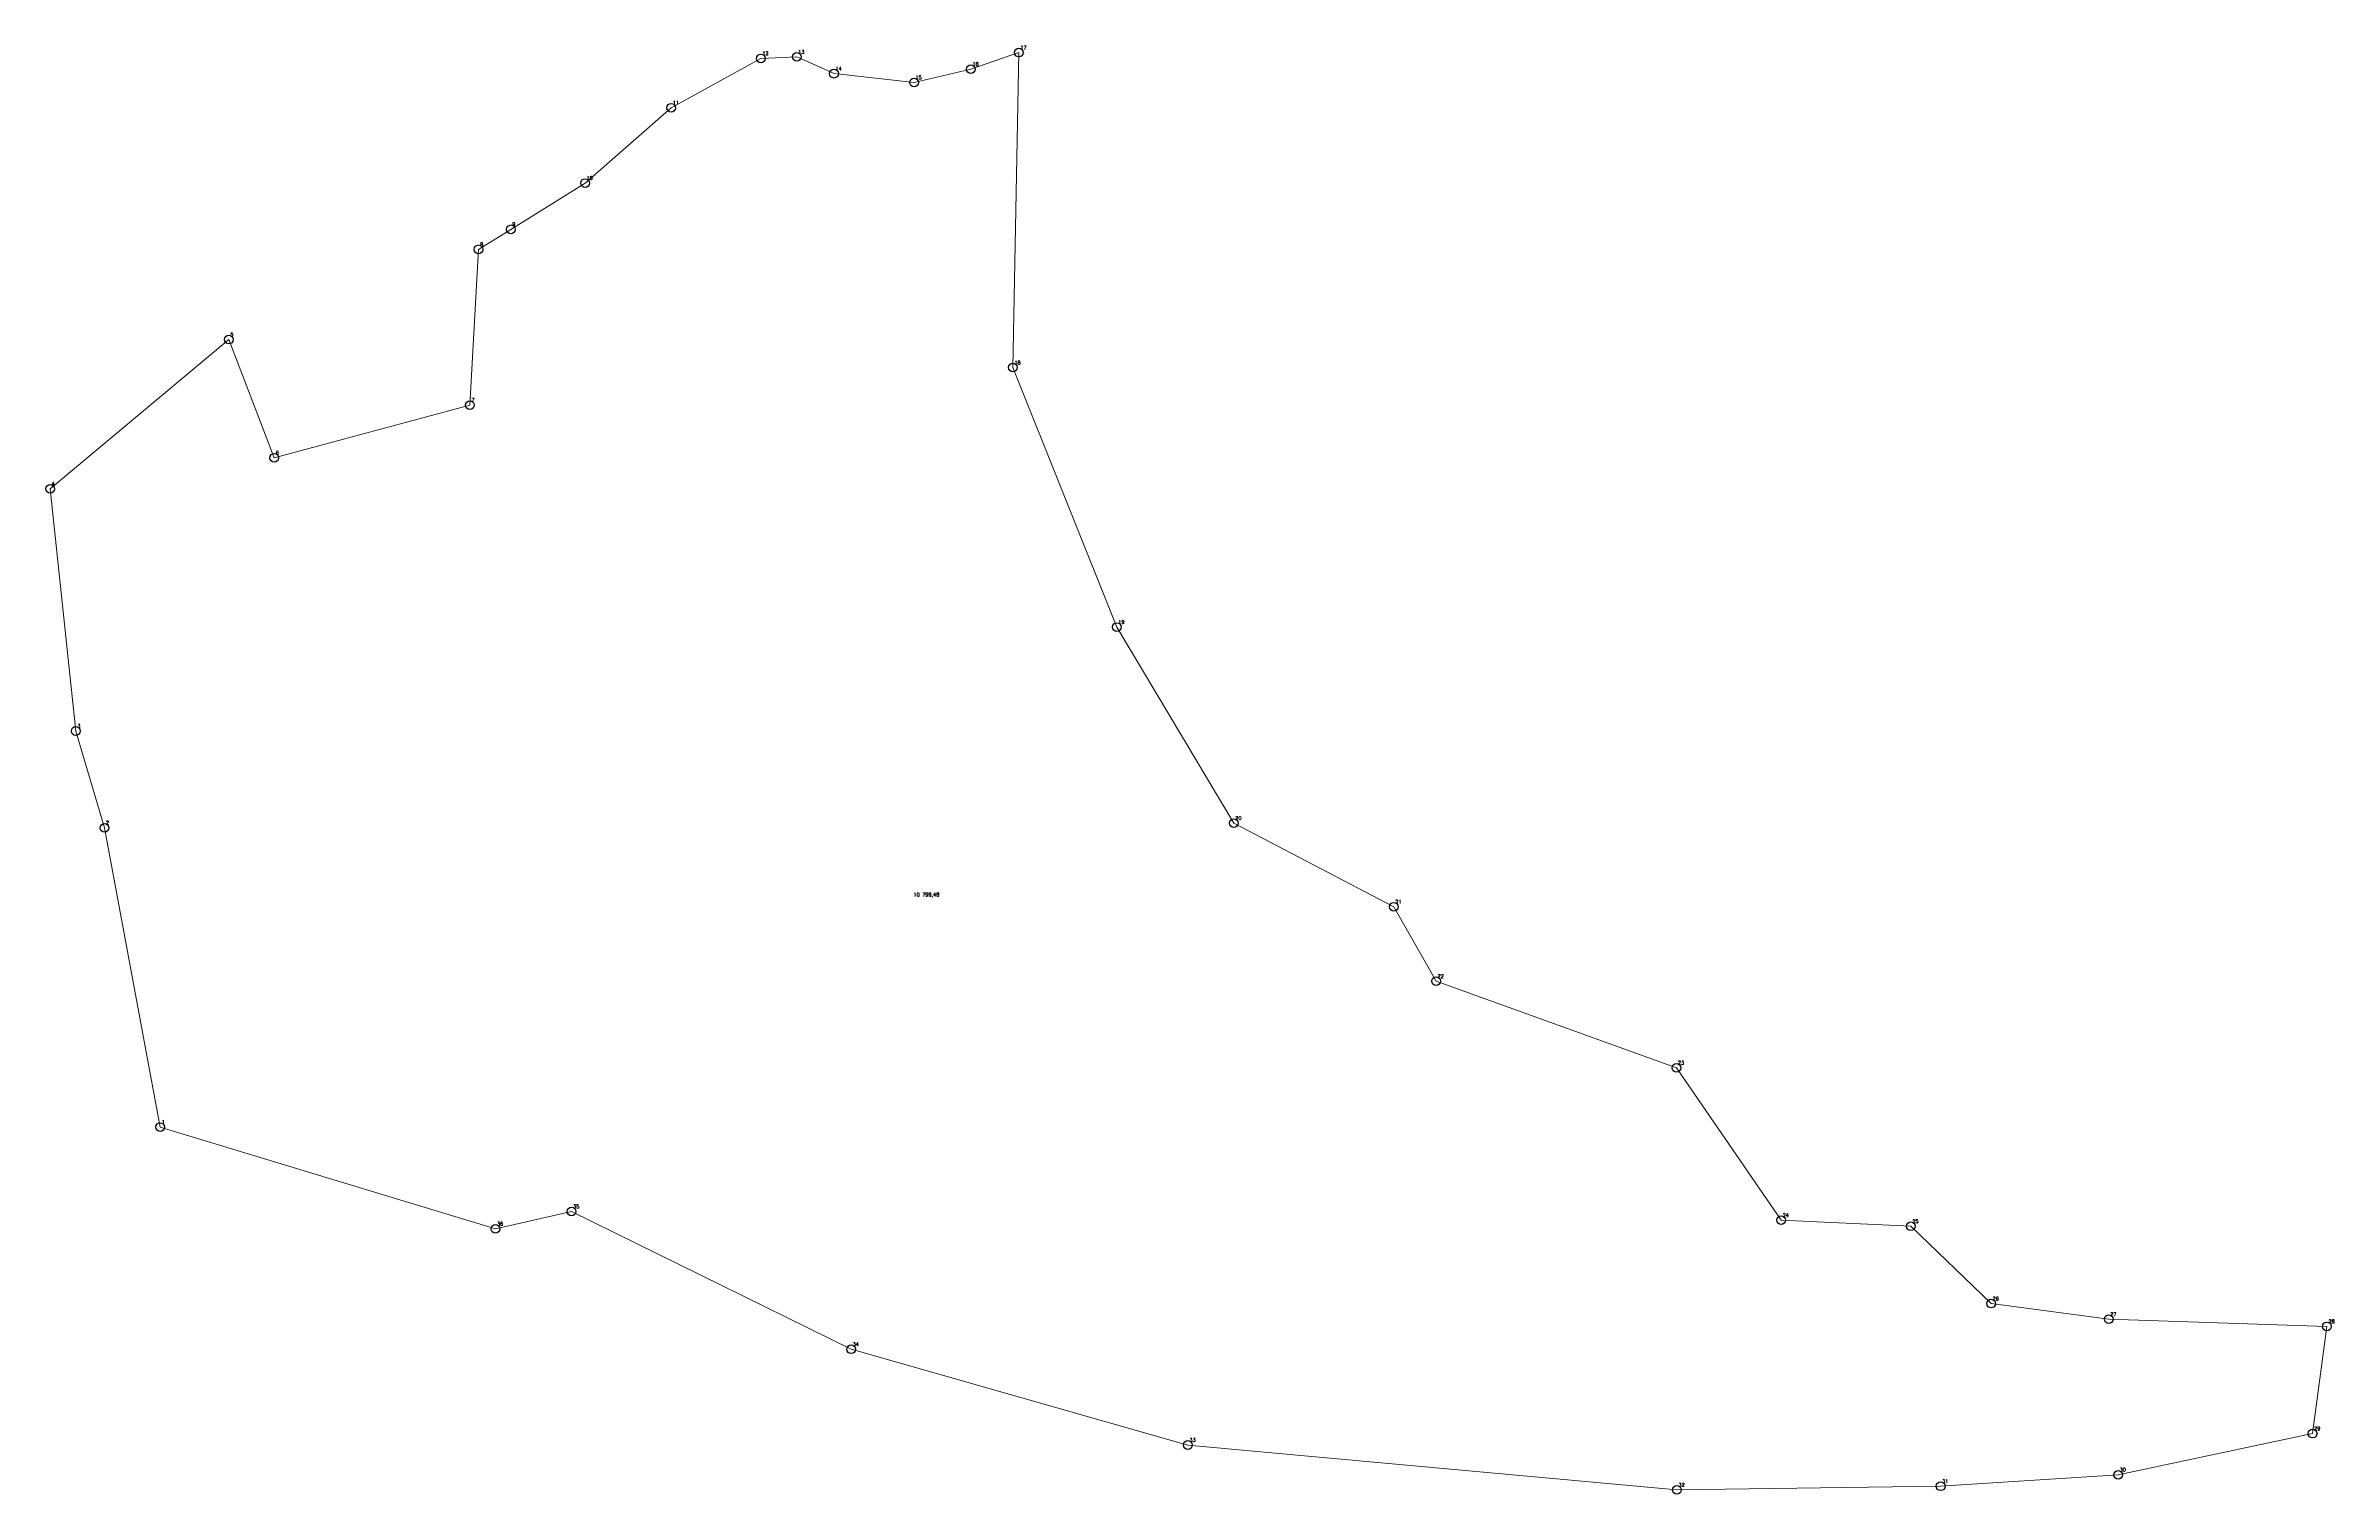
# Model space of a CAD drawing. Extents: x 1390702 to 1397851, y 355038 to 360644.
# Drawn here: x 1397316.8 to 1397513.6, y 359607.2 to 359731.7 of the extents above; entities that cross this region are included whole.
import ezdxf

# ---------------------------------------------------------------- set-up
doc = ezdxf.new("R2010")
doc.units = 0
doc.header["$PDMODE"] = 33
doc.header["$PDSIZE"] = 0.75
doc.layers.add('11 - фрагменты природного ландшафта', color=7, linetype='Continuous')
doc.styles.get("Standard").update_dxf_attribs({"font": 'simplex.shx'})

msp = doc.modelspace()

# ---------------------------------------------------------------- linework, layer by layer
at = {"layer": '11 - фрагменты природного ландшафта', "color": 7, "lineweight": 20}
msp.add_lwpolyline([(1397326.65, 359638.76), (1397321.86, 359664.5), (1397319.39, 359672.82), (1397317.19, 359693.65), (1397332.55, 359706.48), (1397336.46, 359696.32), (1397353.28, 359700.84), (1397354.02, 359714.24), (1397356.79, 359715.96), (1397363.18, 359719.94), (1397370.58, 359726.42), (1397378.29, 359730.66), (1397381.38, 359730.8), (1397384.58, 359729.35), (1397391.46, 359728.59), (1397396.35, 359729.74), (1397400.47, 359731.16), (1397399.96, 359704.08), (1397408.89, 359681.76), (1397418.95, 359664.9), (1397432.71, 359657.71), (1397436.34, 359651.31), (1397457, 359643.86), (1397466.01, 359630.75), (1397477.16, 359630.23), (1397484.06, 359623.58), (1397494.17, 359622.24), (1397512.93, 359621.62), (1397511.7, 359612.4), (1397494.98, 359608.86), (1397479.72, 359607.87), (1397457.05, 359607.56), (1397415.01, 359611.42), (1397386.06, 359619.65), (1397362.02, 359631.5), (1397355.47, 359630.01), (1397326.65, 359638.76)], close=True, dxfattribs=at)
at = {"layer": '11 - фрагменты природного ландшафта'}
for p in [(1397378.29, 359730.66), (1397381.38, 359730.8), (1397400.47, 359731.16), (1397384.58, 359729.35), (1397396.35, 359729.74), (1397391.46, 359728.59), (1397370.58, 359726.42), (1397363.18, 359719.94), (1397356.79, 359715.96), (1397354.02, 359714.24), (1397332.55, 359706.48), (1397399.96, 359704.08), (1397353.28, 359700.84), (1397336.46, 359696.32), (1397317.19, 359693.65), (1397408.89, 359681.76), (1397319.39, 359672.82), (1397321.86, 359664.5), (1397418.95, 359664.9), (1397432.71, 359657.71), (1397436.34, 359651.31), (1397457, 359643.86), (1397326.65, 359638.76), (1397362.02, 359631.5), (1397466.01, 359630.75), (1397355.47, 359630.01), (1397477.16, 359630.23), (1397484.06, 359623.58), (1397494.17, 359622.24), (1397512.93, 359621.62), (1397386.06, 359619.65), (1397415.01, 359611.42), (1397511.7, 359612.4), (1397494.98, 359608.86), (1397457.05, 359607.56), (1397479.72, 359607.87)]:
    msp.add_point(p, dxfattribs=at)

# ---------------------------------------------------------------- texts
at = {"layer": '11 - фрагменты природного ландшафта', "color": 7}
for s, p in [('12', (1397378.42, 359730.93)), ('13', (1397381.5, 359731.07)), ('17', (1397400.6, 359731.44)), ('14', (1397384.71, 359729.62)), ('15', (1397391.59, 359728.87)), ('16', (1397396.48, 359730.02)), ('11', (1397370.71, 359726.7)), ('10', (1397363.31, 359720.22)), ('9', (1397356.92, 359716.24)), ('8', (1397354.15, 359714.52)), ('5', (1397332.68, 359706.76)), ('18', (1397400.09, 359704.35)), ('7', (1397353.41, 359701.12)), ('6', (1397336.58, 359696.59)), ('4', (1397317.32, 359693.93)), ('19', (1397409.02, 359682.04)), ('3', (1397319.52, 359673.1)), ('2', (1397321.99, 359664.78)), ('20', (1397419.08, 359665.17)), ('10 799,48', (1397391.42, 359658.6)), ('21', (1397432.84, 359657.99)), ('22', (1397436.47, 359651.58)), ('23', (1397457.13, 359644.14)), ('1', (1397326.78, 359639.04)), ('35', (1397362.15, 359631.78)), ('24', (1397466.14, 359631.02)), ('25', (1397477.29, 359630.5)), ('36', (1397355.6, 359630.29)), ('26', (1397484.19, 359623.86)), ('27', (1397494.3, 359622.51)), ('28', (1397513.06, 359621.89)), ('34', (1397386.19, 359619.93)), ('29', (1397511.83, 359612.68)), ('33', (1397415.14, 359611.7)), ('30', (1397495.11, 359609.14)), ('32', (1397457.18, 359607.84)), ('31', (1397479.85, 359608.15))]:
    msp.add_text(s, height=0.311, dxfattribs=at).set_placement(p)

doc.saveas('drawing.dxf')
